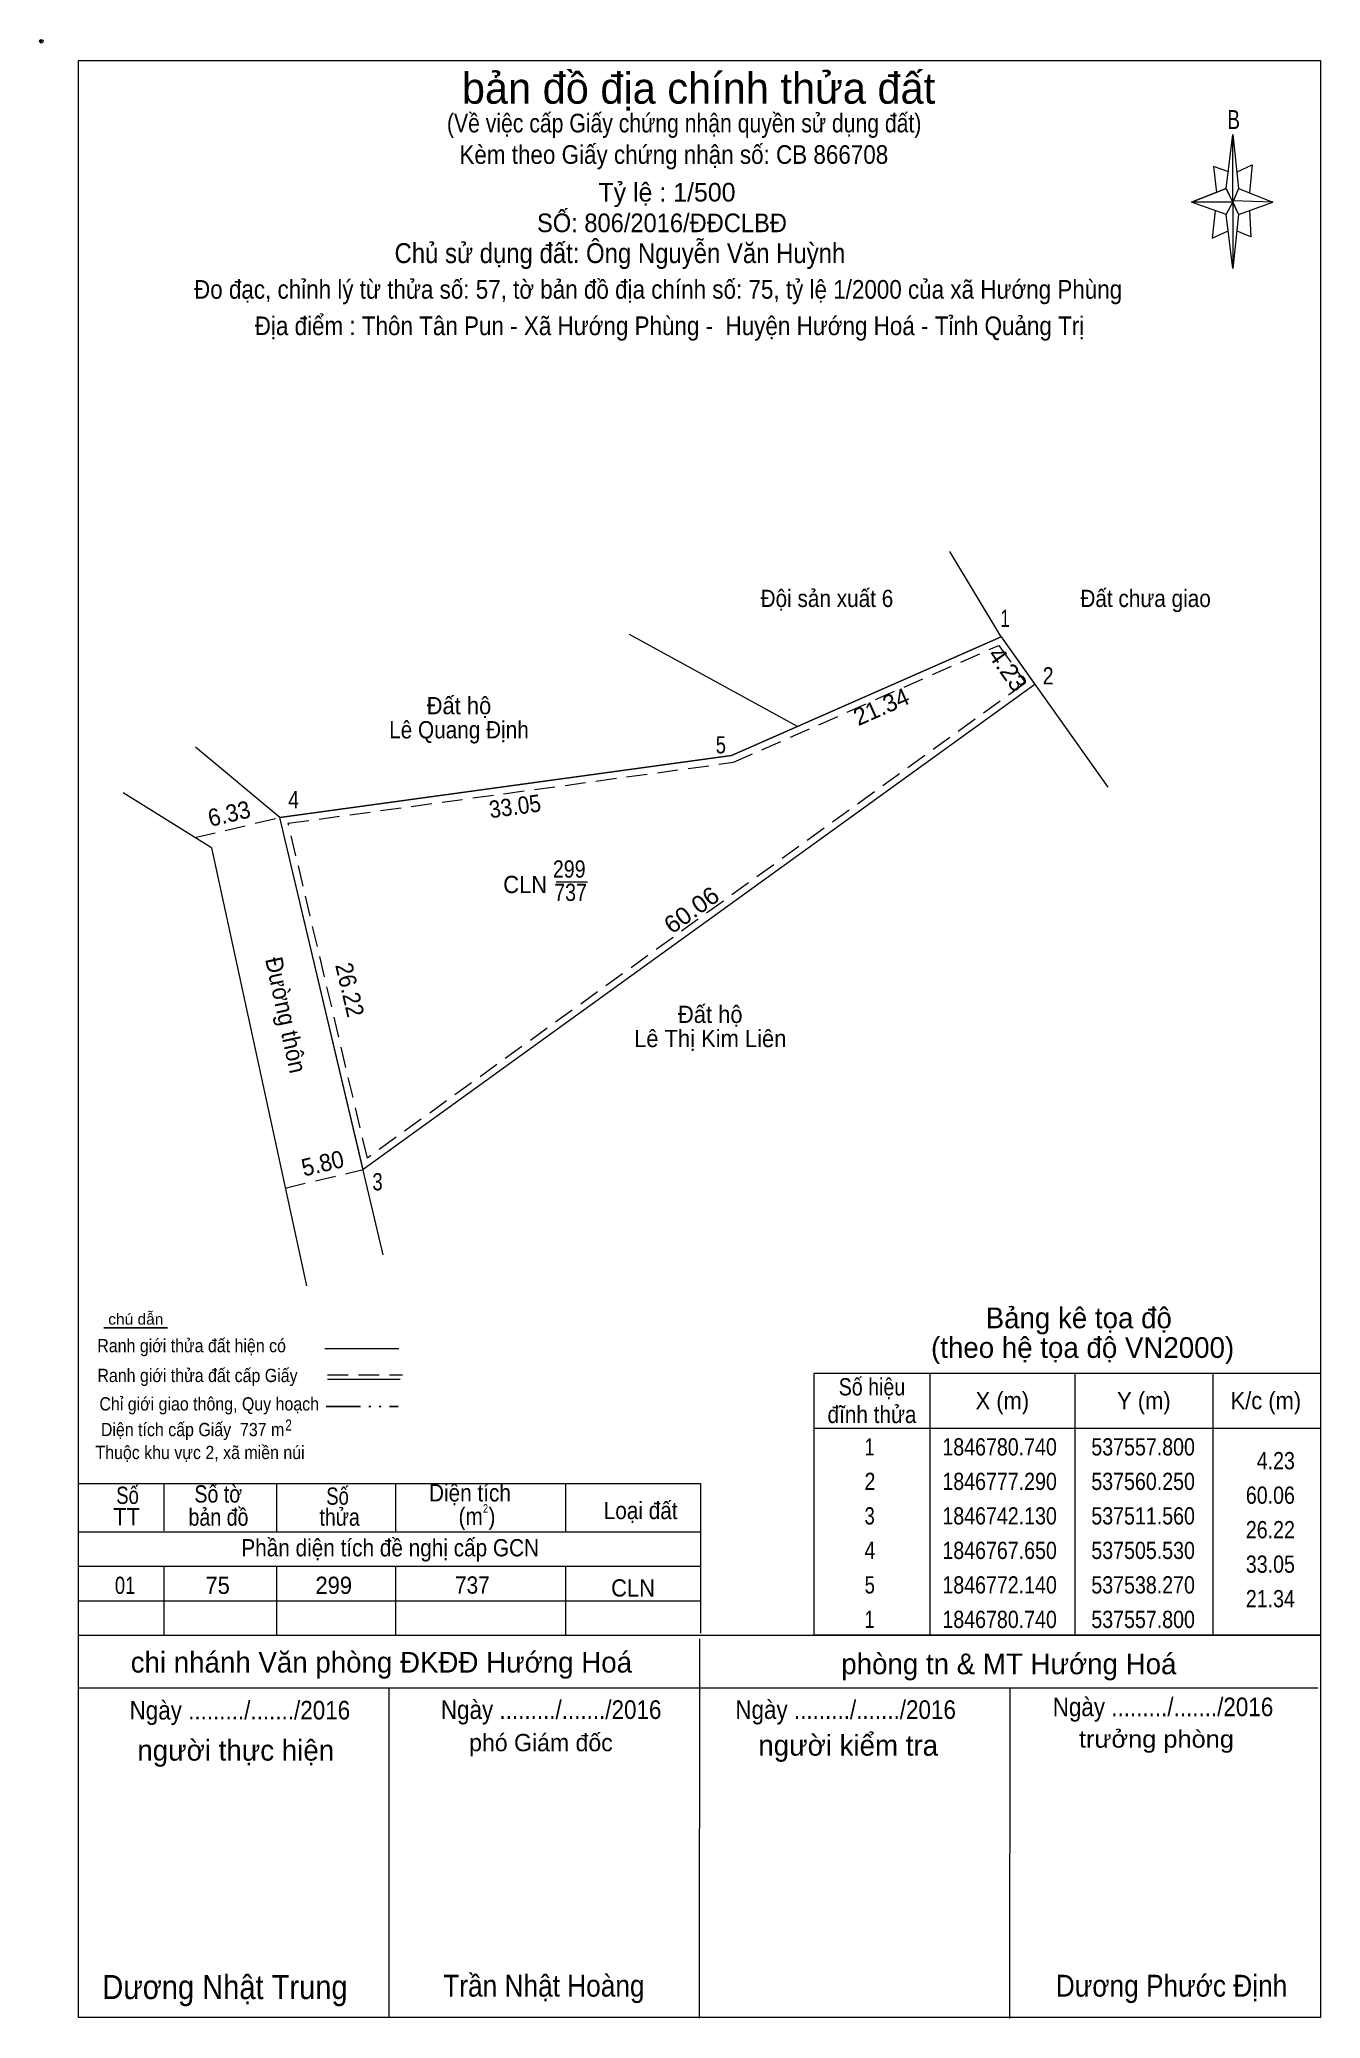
# Model space of a CAD drawing. Header units: metres. Extents: x 537058 to 537581, y 1846679 to 1846827.
# Drawn here: x 537488.1 to 537580.9, y 1846680.6 to 1846824 of the extents above; entities that cross this region are included whole.
import ezdxf
from ezdxf.enums import TextEntityAlignment as Align

# ---------------------------------------------------------------- set-up
doc = ezdxf.new("R2010")
doc.units = ezdxf.units.M
doc.header["$LTSCALE"] = 0.5
doc.header["$PDMODE"] = 32
doc.header["$PDSIZE"] = 0.25
for name, pattern in [('DASH_DOUBLE_DOT', [9.2, 5, -1.2, 0.3, -1.2, 0.3, -1.2]), ('DOTTED', [1.5, 0.3, -1.2]), ('MEDIUM_DASHED', [4.5, 3, -1.5])]:
    doc.linetypes.add(name, pattern=pattern)
for name, color, linetype, lineweight in [('1', 7, 'DOTTED', 13), ('16', 7, 'Continuous', 25), ('17', 7, 'Continuous', 13), ('5', 7, 'Continuous', 13), ('6', 7, 'Continuous', 13), ('63', 7, 'Continuous', 13)]:
    doc.layers.add(name, color=color, linetype=linetype, lineweight=lineweight)
doc.layers.add('34', color=7, linetype='Continuous')

msp = doc.modelspace()

# ---------------------------------------------------------------- texts
at = {"layer": '1', "width": 0.8}
msp.add_text('2', height=0.625, dxfattribs=at).set_placement((537520.43, 1846717.27), align=Align.CENTER)
at = {"layer": '16', "width": 0.8}
msp.add_text('2', height=0.8, dxfattribs=at).set_placement((537506.16, 1846723.23), align=Align.CENTER)
at = {"layer": '34', "width": 0.9}
msp.add_text('Chủ sử dụng đất: Ông Nguyễn Văn Huỳnh', height=1.44, dxfattribs=at).set_placement((537513.84, 1846807.82))
at = {"layer": '5'}
for s, height, p in [('bản đồ địa chính thửa đất', 2.25, (537535.87, 1846819.37)), ('Tỷ lệ : 1/500', 1.35, (537533.585, 1846812.28))]:
    msp.add_text(s, height=height, dxfattribs=at).set_placement(p, align=Align.CENTER)
for s, height, width, p in [('B', 1.378, 0.75, (537574.65, 1846817.53)), ('(Về việc cấp Giấy chứng nhận quyền sử dụng đất)', 1.35, 0.85, (537534.83, 1846817.29)), ('Kèm theo Giấy chứng nhận số: CB 866708', 1.35, 0.9, (537534.08, 1846815.01)), ('SỐ: 806/2016/ĐĐCLBĐ', 1.35, 0.95, (537533.22, 1846810.06)), ('Đo đạc, chỉnh lý từ thửa số: 57, tờ bản đồ địa chính số: 75, tỷ lệ 1/2000 của xã Hướng Phùng', 1.35, 0.9, (537532.94, 1846805.24)), ('Địa điểm : Thôn Tân Pun - Xã Hướng Phùng -  Huyện Hướng Hoá - Tỉnh Quảng Trị ', 1.35, 0.9, (537533.99, 1846802.6)), ('chú dẫn', 0.7999, 1.05, (537495.09, 1846730.9)), ('Ranh giới thửa đất hiện có ', 0.96, 0.9, (537499.295, 1846728.9)), ('Ranh giới thửa đất cấp Giấy', 0.96, 0.9, (537499.56, 1846726.74)), ('Chỉ giới giao thông, Quy hoạch', 0.96, 0.9, (537500.41, 1846724.68)), ('Diện tích cấp Giấy  737 m', 0.96, 0.9, (537499.205, 1846722.82)), ('Thuộc khu vực 2, xã miền núi', 0.96, 0.9, (537499.745, 1846721.16)), ('Số', 1.25, 0.8, (537494.49, 1846717.91)), ('Số tờ', 1.25, 0.85, (537501.065, 1846718.01)), ('Số', 1.25, 0.8, (537509.71, 1846717.85)), ('Diện tích', 1.25, 0.9, (537519.305, 1846718.09)), ('TT', 1.25, 0.95, (537494.42, 1846716.37)), ('bản đồ', 1.25, 0.85, (537501.08, 1846716.33)), ('thửa', 1.25, 0.85, (537509.86, 1846716.33)), ('(m )', 1.25, 0.9, (537519.815, 1846716.39)), ('Loại đất', 1.25, 0.9, (537531.675, 1846716.81)), ('Phần diện tích đề nghị cấp GCN', 1.25, 0.9, (537513.525, 1846714.11)), ('01', 1.25, 0.8, (537494.315, 1846711.39)), ('75', 1.25, 0.95, (537501.02, 1846711.39)), ('299', 1.25, 0.95, (537509.435, 1846711.39)), ('737', 1.25, 0.9, (537519.48, 1846711.41)), ('CLN', 1.25, 0.95, (537531.125, 1846711.2))]:
    msp.add_text(s, height=height, dxfattribs=dict(at, width=width)).set_placement(p, align=Align.CENTER)
at = {"layer": '6'}
for s, height, p in [('Bảng kê tọa độ ', 1.5, (537563.705, 1846730.64)), ('(theo hệ tọa độ VN2000)', 1.5, (537563.705, 1846728.49)), ('chi nhánh Văn phòng ĐKĐĐ Hướng Hoá', 1.5, (537512.885, 1846705.69)), ('phòng tn & MT Hướng Hoá', 1.5, (537558.36, 1846705.57)), ('phó Giám đốc', 1.25, (537524.45, 1846699.99)), ('người kiểm tra', 1.5, (537546.715, 1846699.67)), ('người thực hiện', 1.5, (537502.33, 1846699.31))]:
    msp.add_text(s, height=height, dxfattribs=at).set_placement(p, align=Align.CENTER)
for s, height, width, p in [('Ngày ........./......./2016', 1.35, 0.9, (537502.63, 1846702.29)), ('Ngày ........./......./2016', 1.35, 0.9, (537525.19, 1846702.33)), ('Ngày ........./......./2016', 1.35, 0.9, (537546.53, 1846702.33)), ('Ngày ........./......./2016', 1.35, 0.9, (537569.53, 1846702.53)), (' trưởng phòng', 1.25, 1.1, (537568.8, 1846700.25)), ('Dương Nhật Trung', 1.75, 0.9, (537501.55, 1846682.03)), ('Trần Nhật Hoàng', 1.58, 0.9, (537524.665, 1846682.21)), ('Dương Phước Định', 1.58, 0.9, (537570.15, 1846682.21))]:
    msp.add_text(s, height=height, dxfattribs=dict(at, width=width)).set_placement(p, align=Align.CENTER)
at = {"layer": '63'}
for s, width, p in [('Đội sản xuất 6', 0.9, (537545.175, 1846782.9)), ('Đất chưa giao', 0.9, (537568.27, 1846782.9)), ('Đất hộ', 0.95, (537518.51, 1846775.13)), ('Lê Quang Định', 0.9, (537518.51, 1846773.38)), ('299', 0.85, (537526.5, 1846763.29)), ('CLN', 0.95, (537523.305, 1846762.17)), ('737', 0.85, (537526.595, 1846761.6)), ('Đất hộ', 0.95, (537536.72, 1846752.76)), ('Lê Thị Kim Liên', 0.95, (537536.72, 1846751.01)), ('Số hiệu', 0.85, (537548.44, 1846725.77)), ('X (m)', 0.95, (537557.89, 1846724.77)), ('Y (m)', 0.95, (537568.145, 1846724.77)), ('K/c (m)', 0.95, (537576.985, 1846724.77)), ('đĩnh thửa', 0.9, (537548.44, 1846723.77)), (' 1', 0.75, (537548.09, 1846721.42)), ('1846780.740', 0.85, (537557.69, 1846721.42)), ('537557.800', 0.85, (537568.09, 1846721.42)), (' 2', 0.85, (537548.095, 1846718.92)), ('1846777.290', 0.85, (537557.69, 1846718.92)), ('537560.250', 0.85, (537568.09, 1846718.92)), (' 3', 0.8, (537548.085, 1846716.42)), ('1846742.130', 0.85, (537557.69, 1846716.42)), ('537511.560', 0.85, (537568.09, 1846716.42)), (' 4', 0.85, (537548.09, 1846713.92)), ('1846767.650', 0.85, (537557.69, 1846713.92)), ('537505.530', 0.85, (537568.09, 1846713.92)), (' 5', 0.8, (537548.095, 1846711.42)), ('1846772.140', 0.85, (537557.69, 1846711.42)), ('537538.270', 0.85, (537568.09, 1846711.42)), (' 1', 0.75, (537548.09, 1846708.92)), ('1846780.740', 0.85, (537557.69, 1846708.92)), ('537557.800', 0.85, (537568.09, 1846708.92))]:
    msp.add_text(s, height=1.25, dxfattribs=dict(at, width=width)).set_placement(p, align=Align.CENTER)
for s, width, p in [(' 1', 0.75, (537558.43, 1846781.45)), (' 2', 0.85, (537561.6, 1846777.29)), (' 5', 0.8, (537537.86, 1846772.29)), (' 4', 0.85, (537506.92, 1846768.32)), (' 3', 0.8, (537512.98, 1846740.63)), ('4.23', 0.85, (537579.09, 1846720.42)), ('60.06', 0.85, (537579.09, 1846717.92)), ('26.22', 0.85, (537579.09, 1846715.42)), ('33.05', 0.85, (537579.09, 1846712.92)), ('21.34', 0.85, (537579.09, 1846710.42))]:
    msp.add_text(s, height=1.25, dxfattribs=dict(at, width=width)).set_placement(p, align=Align.RIGHT)
for s, rotation, width, p in [('4.23', 305.38, 1.05, (537557.7697, 1846778.0319)), ('6.33', 13.334, 0.95, (537501.9959, 1846767.3198)), ('33.05', 7.809, 0.9, (537522.6501, 1846767.8451)), ('60.06', 35.834, 1.05, (537535.7241, 1846760.4444)), ('Đường thôn', 282.238, 0.95, (537505.3608, 1846753.2075)), ('26.22', 283.294, 0.95, (537509.9904, 1846755.0237)), ('5.80', 13.246, 0.95, (537508.7718, 1846741.9859))]:
    msp.add_text(s, height=1.25, rotation=rotation, dxfattribs=dict(at, width=width)).set_placement(p, align=Align.CENTER)
msp.add_text('21.34', height=1.25, rotation=23.766, dxfattribs=at).set_placement((537549.3631, 1846775.1024), align=Align.CENTER)

# ---------------------------------------------------------------- linework, layer by layer
at = {"layer": '16'}
msp.add_line((537497.39, 1846730.66), (537492.78, 1846730.66), dxfattribs=at)
at = {"layer": '17'}
for p, q in [((537535.94, 1846680.65), (537535.96, 1846708.13)), ((537513.44, 1846680.67), (537513.46, 1846704.59)), ((537558.44, 1846680.63), (537558.46, 1846704.59))]:
    msp.add_line(p, q, dxfattribs=at)
at = {"layer": '5'}
for p, q in [((537574.1, 1846813.23), (537574.6, 1846817.13)), ((537575, 1846813.23), (537577.5, 1846812.23)), ((537574.1, 1846811.33), (537571.6, 1846812.23)), ((537575, 1846811.33), (537574.6, 1846807.43)), ((537575.8, 1846811.63), (537575.9, 1846809.73)), ((537575.9, 1846809.73), (537574.9, 1846810.13)), ((537508.78, 1846729.18), (537514.16, 1846729.18)), ((537508.98, 1846726.94), (537514.24, 1846726.94)), ((537490.94, 1846719.39), (537536.02, 1846719.39)), ((537497.12, 1846719.39), (537497.12, 1846715.95)), ((537505.28, 1846719.39), (537505.28, 1846715.89)), ((537513.92, 1846719.39), (537513.92, 1846715.89)), ((537526.22, 1846719.39), (537526.22, 1846715.89)), ((537536.02, 1846719.39), (537536.02, 1846708.55)), ((537490.94, 1846715.89), (537536.02, 1846715.89)), ((537490.94, 1846713.39), (537536.02, 1846713.39)), ((537497.12, 1846713.39), (537497.12, 1846708.39)), ((537505.28, 1846713.39), (537505.28, 1846708.39)), ((537513.92, 1846713.39), (537513.92, 1846708.39)), ((537526.22, 1846713.39), (537526.22, 1846708.39)), ((537490.94, 1846710.89), (537536.02, 1846710.89)), ((537490.94, 1846708.39), (537536.02, 1846708.39))]:
    msp.add_line(p, q, dxfattribs=at)
at = {"layer": '5', "linetype": 'MEDIUM_DASHED'}
msp.add_line((537508.98, 1846727.26), (537514.42, 1846727.26), dxfattribs=at)
at = {"layer": '5', "linetype": 'DASH_DOUBLE_DOT', "lineweight": 25}
msp.add_line((537508.88, 1846724.96), (537514.11, 1846724.96), dxfattribs=at)
at = {"layer": '5'}
for points in [[(537490.94, 1846822.49), (537580.94, 1846822.49), (537580.94, 1846680.69), (537490.94, 1846680.69)], [(537574.6, 1846817.13), (537575, 1846813.23), (537574.6, 1846812.23)], [(537574.6, 1846812.23), (537571.6, 1846812.23), (537574.1, 1846813.23), (537575, 1846811.33), (537577.5, 1846812.23), (537574.6, 1846812.33)], [(537574.6, 1846812.23), (537574.6, 1846807.43), (537574.1, 1846811.33)]]:
    msp.add_lwpolyline(points, close=True, dxfattribs=at)
for points in [[(537574.3, 1846814.43), (537573.2, 1846814.83), (537573.4, 1846812.93)], [(537574.9, 1846814.43), (537576, 1846814.93), (537575.8, 1846812.93)], [(537574.6, 1846812.23), (537574.1, 1846813.23), (537571.6, 1846812.23)], [(537574.6, 1846812.23), (537575, 1846811.33), (537577.5, 1846812.23)], [(537573.3, 1846811.63), (537573.1, 1846809.63), (537574.2, 1846810.13)]]:
    msp.add_lwpolyline(points, dxfattribs=at)
msp.add_point((537488.24, 1846823.89), dxfattribs=at)
at = {"layer": '6'}
for p, q in [((537490.94, 1846708.39), (537580.94, 1846708.39)), ((537490.94, 1846704.59), (537580.74, 1846704.59)), ((537580.94, 1846680.69), (537490.94, 1846680.69))]:
    msp.add_line(p, q, dxfattribs=at)
at = {"layer": '63'}
for p, q in [((537557.8, 1846780.74), (537554.08, 1846786.93)), ((537543.04, 1846774.24), (537530.87, 1846780.9)), ((537557.8, 1846780.74), (537565.53, 1846769.85)), ((537560.25, 1846777.29), (537511.56, 1846742.13)), ((537505.53, 1846767.65), (537499.42, 1846772.74)), ((537500.57, 1846765.44), (537494.17, 1846769.43)), ((537500.57, 1846765.44), (537494.17, 1846769.43)), ((537513.02, 1846735.96), (537505.53, 1846767.65)), ((537500.57, 1846765.44), (537507.45, 1846733.72)), ((537525.55, 1846762.99), (537527.83, 1846762.99)), ((537552.64, 1846727.39), (537552.64, 1846708.39)), ((537563.14, 1846727.39), (537563.14, 1846708.39)), ((537573.14, 1846727.39), (537573.14, 1846708.39)), ((537544.24, 1846723.39), (537580.94, 1846723.39))]:
    msp.add_line(p, q, dxfattribs=at)
at = {"layer": '63', "linetype": 'MEDIUM_DASHED'}
for p, q in [((537499.37, 1846766.19), (537505.53, 1846767.65)), ((537505.91, 1846740.8), (537511.56, 1846742.13))]:
    msp.add_line(p, q, dxfattribs=at)
at = {"layer": '63'}
msp.add_lwpolyline([(537557.8, 1846780.74), (537538.27, 1846772.14), (537505.53, 1846767.65)], dxfattribs=at)
for points in [[(537557.8, 1846780.74), (537560.25, 1846777.29), (537511.56, 1846742.13), (537505.53, 1846767.65), (537538.27, 1846772.14)], [(537544.24, 1846727.39), (537580.94, 1846727.39), (537580.94, 1846708.39), (537544.24, 1846708.39)]]:
    msp.add_lwpolyline(points, close=True, dxfattribs=at)
at = {"layer": '63', "linetype": 'MEDIUM_DASHED'}
msp.add_lwpolyline([(537506.14, 1846767.23), (537538.41, 1846771.65), (537557.63, 1846780.12), (537559.56, 1846777.4), (537511.87, 1846742.97)], close=True, dxfattribs=at)

msp.set_redraw_order([(e.dxf.handle, doc.entitydb.next_handle()) for e in msp.query("TEXT MTEXT ATTDEF DIMENSION ARC_DIMENSION")])  # texts and dimensions are drawn at this point

doc.saveas('drawing.dxf')
